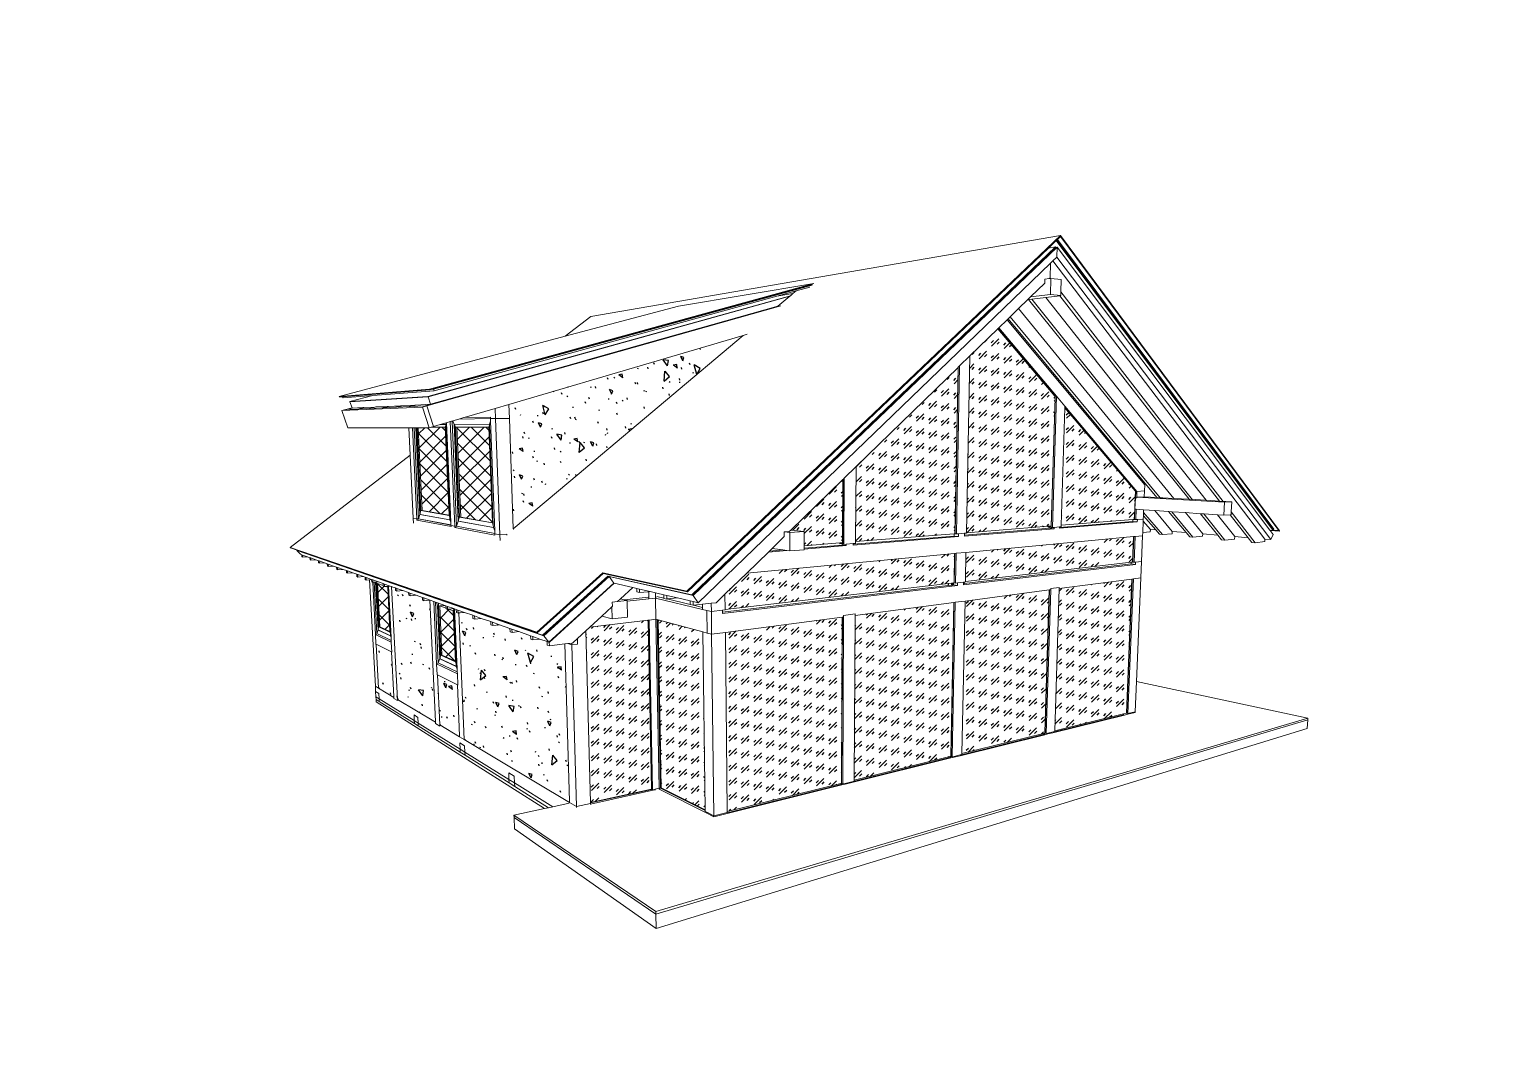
# Model space of a CAD drawing. Header units: millimetres. Extents: x 0 to 6720, y 0 to 297.
# Drawn here: x 0 to 420, y 0 to 297 of the extents above; entities that cross this region are included whole.
import ezdxf

# ---------------------------------------------------------------- set-up
doc = ezdxf.new("R2010")
doc.units = ezdxf.units.MM
doc.linetypes.add('K5LT32768', pattern=[0])
doc.layers.add('Системный слой', color=7, linetype='Continuous')

# ---------------------------------------------------------------- blocks, each defined once
blk = doc.blocks.new('U0')
at = {"layer": 'Системный слой', "color": 7, "linetype": 'K5LT32768', "lineweight": 18}
for p, q in [((162.06, 214.09), (297.57, 237.44)), ((297.57, 237.44), (189.8, 134.89)), ((294.09, 233.85), (296.35, 236)), ((296.35, 236), (296.61, 236.25)), ((296.35, 236), (358.95, 152.4)), ((296.61, 236.25), (296.68, 236.31)), ((296.61, 236.25), (359.08, 152.7)), ((296.68, 236.31), (297.56, 237.15)), ((359.11, 152.77), (296.68, 236.31)), ((297.57, 237.44), (297.56, 237.15)), ((297.56, 237.15), (360.6, 152.36)), ((360.79, 152.34), (297.57, 237.44)), ((189.94, 134.68), (294.09, 233.85)), ((296.14, 234.18), (191.17, 133.85)), ((191.24, 133.74), (296.14, 234.04)), ((296.58, 234.11), (191.61, 133.66)), ((294.09, 233.85), (296.14, 234.18)), ((295.36, 230.14), (296.49, 231.23)), ((296.14, 234.18), (296.14, 234.04)), ((296.24, 234.06), (296.14, 234.18)), ((296.14, 234.04), (296.24, 234.06)), ((296.24, 234.06), (296.58, 234.11)), ((296.58, 234.11), (296.49, 231.23)), ((296.49, 231.23), (358.23, 149.75)), ((357.95, 152.48), (296.58, 234.11)), ((193.04, 131.57), (294.69, 229.5)), ((294.69, 229.5), (294.56, 225.26)), ((294.69, 229.5), (295.36, 230.14)), ((356.56, 149.89), (295.36, 230.14)), ((115.55, 193.18), (226.4, 223.6)), ((116.68, 193.25), (226.06, 223.32)), ((225.89, 223.18), (116.71, 193.14)), ((226.4, 223.6), (187.39, 217.13)), ((225.22, 222.61), (221.32, 221.53)), ((293.03, 223.76), (288.91, 219.76)), ((293.03, 223.76), (293.06, 224.86)), ((294.33, 225.03), (293.06, 224.86)), ((294.56, 225.26), (294.33, 225.03)), ((294.7, 225.08), (294.33, 225.03)), ((294.7, 225.08), (294.56, 225.26)), ((294.68, 220.46), (294.81, 225.1)), ((294.81, 225.1), (294.7, 225.08)), ((294.81, 225.1), (297.78, 224.74)), ((297.78, 224.74), (297.67, 221.24)), ((115.07, 191.03), (219.62, 220.1)), ((219.45, 219.96), (115.11, 190.92)), ((215.69, 219.98), (116.85, 192.7)), ((221.32, 221.53), (215.69, 219.98)), ((220.35, 220.72), (215.69, 219.98)), ((216.05, 217.1), (219.45, 219.96)), ((219.45, 219.96), (219.62, 220.1)), ((219.62, 220.1), (220.35, 220.72)), ((220.35, 220.72), (221.32, 221.53)), ((288.14, 219.01), (285.47, 216.41)), ((288.91, 219.76), (288.14, 219.01)), ((288.32, 219.03), (288.14, 219.01)), ((289.3, 219.15), (288.32, 219.03)), ((288.32, 219.03), (334.66, 161.39)), ((288.91, 219.76), (294.68, 220.46)), ((293.37, 219.63), (289.3, 219.15)), ((335.69, 161.24), (289.3, 219.15)), ((297.41, 220.11), (293.37, 219.63)), ((339.56, 161.11), (293.37, 219.63)), ((297.64, 220.14), (294.68, 220.46)), ((297.64, 220.14), (297.41, 220.11)), ((297.41, 220.11), (343.46, 160.89)), ((297.67, 221.24), (297.64, 220.14)), ((344.54, 160.73), (297.67, 221.24)), ((114.74, 188.35), (216.9, 217.22)), ((187.39, 217.13), (154.69, 208.43)), ((160.41, 201.39), (216.05, 217.1)), ((216, 217.06), (160.41, 201.35)), ((216.26, 217.13), (216, 217.06)), ((216, 217.06), (216.05, 217.1)), ((285.47, 216.41), (283.02, 214.03)), ((330.23, 161.64), (285.47, 216.41)), ((154.69, 208.43), (162.06, 214.09)), ((279.48, 210.59), (271.43, 202.75)), ((279.52, 210.63), (279.48, 210.59)), ((279.48, 210.59), (295.94, 191.15)), ((279.75, 210.85), (279.52, 210.63)), ((296, 191.15), (279.52, 210.63)), ((282.16, 213.19), (279.75, 210.85)), ((296.44, 191.1), (279.75, 210.85)), ((282.46, 213.49), (282.16, 213.19)), ((321.85, 165.57), (282.16, 213.19)), ((283.02, 214.03), (282.46, 213.49)), ((282.46, 213.49), (325.36, 161.92)), ((326.35, 161.78), (283.02, 214.03)), ((154.69, 208.43), (89.45, 191.08)), ((206.02, 208.66), (160.57, 195.29)), ((161.2, 170.96), (206.02, 208.66)), ((207.12, 208.98), (206.02, 208.66)), ((271.43, 202.75), (268.46, 199.87)), ((270.41, 151.73), (271.43, 202.75)), ((137.64, 194.96), (157.85, 200.66)), ((157.85, 200.63), (137.64, 194.92)), ((160.41, 201.39), (157.85, 200.66)), ((160.41, 201.35), (157.85, 200.63)), ((157.85, 200.63), (157.85, 200.66)), ((160.41, 201.35), (160.41, 201.39)), ((268.01, 199.43), (238.59, 170.82)), ((267.12, 151.57), (268.01, 199.43)), ((268.07, 199.49), (267.18, 151.57)), ((267.55, 151.42), (268.46, 199.87)), ((268.07, 199.49), (268.01, 199.43)), ((268.46, 199.87), (268.07, 199.49)), ((116.68, 193.25), (116.1, 193.09)), ((116.71, 193.14), (116.68, 193.25)), ((134.45, 194.06), (129.95, 192.78)), ((134.45, 194.02), (129.95, 192.75)), ((134.45, 194.06), (137.64, 194.96)), ((137.64, 194.92), (134.45, 194.02)), ((134.45, 194.06), (134.45, 194.02)), ((137.64, 194.96), (137.64, 194.92)), ((158.02, 194.54), (138.43, 188.77)), ((160.57, 195.29), (158.02, 194.54)), ((89.45, 191.08), (115.55, 193.18)), ((89.45, 191.08), (89.51, 190.9)), ((90.46, 190.98), (89.51, 190.9)), ((115.62, 192.96), (90.46, 190.98)), ((90.46, 190.98), (90.56, 190.7)), ((99.2, 191.36), (90.56, 190.7)), ((99.2, 191.36), (92.54, 189.56)), ((92.54, 189.56), (115.07, 191.03)), ((92.54, 189.56), (92.57, 189.47)), ((115.11, 190.92), (92.57, 189.47)), ((92.57, 189.47), (93.17, 187.77)), ((116.85, 192.7), (99.2, 191.36)), ((129.95, 192.75), (114.29, 188.33)), ((115.11, 190.92), (115.07, 191.03)), ((115.8, 188.79), (115.11, 190.92)), ((115.62, 192.96), (115.55, 193.18)), ((116.1, 193.09), (115.62, 192.96)), ((129.95, 192.78), (115.8, 188.79)), ((116.71, 193.14), (116.1, 193.09)), ((116.85, 192.7), (116.71, 193.14)), ((294.86, 153.67), (295.99, 190.8)), ((296.05, 190.8), (294.91, 153.33)), ((295.29, 153.26), (296.44, 191.1)), ((295.94, 191.15), (296, 191.15)), ((295.94, 191.15), (296, 191.09)), ((295.99, 190.85), (296, 191.09)), ((296.05, 190.85), (295.99, 190.85)), ((295.99, 190.8), (295.99, 190.85)), ((295.99, 190.8), (296.05, 190.8)), ((296.06, 191.09), (296, 191.15)), ((296.06, 191.09), (296.05, 190.85)), ((296.05, 190.85), (296.05, 190.8)), ((296.06, 191.09), (296.44, 191.1)), ((298.84, 188.26), (296.44, 191.1)), ((90.25, 186.97), (113.49, 187.99)), ((91.33, 187.27), (90.25, 186.97)), ((90.25, 186.97), (92, 182)), ((93.17, 187.77), (91.33, 187.27)), ((91.65, 187.28), (91.33, 187.27)), ((91.65, 187.28), (93.19, 187.7)), ((94.8, 187.43), (91.65, 187.28)), ((93.17, 187.77), (93.19, 187.7)), ((93.19, 187.7), (93.2, 187.68)), ((96.28, 187.83), (93.2, 187.68)), ((94.8, 187.43), (96.28, 187.83)), ((95.13, 187.44), (94.8, 187.43)), ((96.61, 187.85), (95.13, 187.44)), ((98.19, 187.58), (95.13, 187.44)), ((96.28, 187.83), (96.61, 187.85)), ((99.7, 188), (96.61, 187.85)), ((98.19, 187.58), (99.7, 188)), ((98.54, 187.6), (98.19, 187.58)), ((100.05, 188.02), (98.54, 187.6)), ((101.78, 187.75), (98.54, 187.6)), ((99.7, 188), (100.05, 188.02)), ((103.32, 188.18), (100.05, 188.02)), ((101.78, 187.75), (103.32, 188.18)), ((102.15, 187.77), (101.78, 187.75)), ((103.7, 188.2), (102.15, 187.77)), ((105.58, 187.93), (102.15, 187.77)), ((103.32, 188.18), (103.7, 188.2)), ((107.16, 188.37), (103.7, 188.2)), ((105.58, 187.93), (107.16, 188.37)), ((105.98, 187.94), (105.58, 187.93)), ((107.56, 188.39), (105.98, 187.94)), ((109.62, 188.11), (105.98, 187.94)), ((107.16, 188.37), (107.56, 188.39)), ((111.24, 188.57), (107.56, 188.39)), ((109.62, 188.11), (111.24, 188.57)), ((110.04, 188.13), (109.62, 188.11)), ((111.66, 188.59), (110.04, 188.13)), ((114.29, 188.33), (110.04, 188.13)), ((111.66, 188.59), (111.24, 188.57)), ((115.8, 188.79), (111.66, 188.59)), ((114.74, 188.35), (113.49, 187.99)), ((113.49, 187.99), (115.45, 182.01)), ((114.74, 188.35), (114.29, 188.33)), ((116.69, 182.38), (114.74, 188.35)), ((125.45, 184.95), (124.01, 184.53)), ((125.49, 184.97), (125.45, 184.95)), ((134.45, 187.6), (125.49, 184.97)), ((133.08, 185.12), (125.49, 184.97)), ((133.08, 185.11), (133.08, 185.12)), ((133.1, 184.7), (133.08, 185.11)), ((138.43, 188.77), (134.45, 187.6)), ((134.45, 187.6), (134.56, 184.72)), ((138.57, 184.7), (138.43, 188.77)), ((298.83, 187.74), (297.76, 153.9)), ((298.84, 188.26), (298.83, 187.81)), ((319.15, 163.81), (298.83, 187.81)), ((298.83, 187.81), (298.83, 187.74)), ((298.83, 187.74), (319.09, 163.81)), ((319.63, 163.67), (298.84, 188.26)), ((109.57, 182.01), (92, 182)), ((109.94, 174.1), (109.57, 182.01)), ((110.62, 182.01), (109.57, 182.01)), ((111.86, 155.76), (110.62, 182.01)), ((110.98, 182.01), (110.62, 182.01)), ((111.1, 182.01), (110.98, 182.01)), ((111.1, 182.01), (112.33, 155.76)), ((111.13, 182.01), (111.1, 182.01)), ((112.37, 155.76), (111.13, 182.01)), ((111.6, 182.01), (111.13, 182.01)), ((111.6, 182.01), (112.77, 157.05)), ((111.69, 182.01), (111.6, 182.01)), ((112.84, 157.46), (111.69, 182.01)), ((111.93, 182.01), (111.69, 182.01)), ((113.04, 158.13), (111.93, 182.01)), ((112.29, 182.01), (111.93, 182.01)), ((113.4, 158.14), (112.29, 182.01)), ((115.45, 182.01), (112.29, 182.01)), ((115.45, 182.01), (116.02, 182.18)), ((116.02, 182.18), (116.69, 182.38)), ((116.02, 182.18), (120.06, 182.19)), ((116.02, 182.18), (120.06, 182.19)), ((116.02, 182.18), (116.02, 182.18)), ((118.63, 182.95), (116.69, 182.38)), ((120.36, 183.46), (118.63, 182.95)), ((118.63, 182.95), (120.21, 182.96)), ((120.21, 182.96), (118.63, 182.95)), ((118.63, 182.95), (118.63, 182.95)), ((120.22, 182.69), (120.06, 182.19)), ((120.06, 182.19), (120.06, 182.19)), ((120.06, 182.19), (121.16, 156.81)), ((120.21, 182.96), (120.36, 183.46)), ((120.22, 182.69), (120.21, 182.96)), ((120.21, 182.96), (120.21, 182.96)), ((121.36, 156.2), (120.22, 182.69)), ((120.43, 183.48), (120.36, 183.46)), ((121.51, 183.8), (120.43, 183.48)), ((121.67, 154.75), (120.43, 183.48)), ((121.89, 183.91), (121.51, 183.8)), ((122.8, 153.67), (121.51, 183.8)), ((122.03, 183.95), (121.89, 183.91)), ((122.06, 183.96), (122.03, 183.95)), ((122.03, 183.95), (123.31, 153.66)), ((122.23, 184.01), (122.06, 183.96)), ((123.35, 153.66), (122.06, 183.96)), ((124, 184.53), (122.23, 184.01)), ((122.65, 182.98), (122.23, 184.01)), ((132.82, 183.05), (122.65, 182.98)), ((122.65, 182.98), (123.83, 155.05)), ((122.74, 182.98), (122.65, 182.98)), ((122.74, 182.98), (132.82, 183.05)), ((123.9, 155.49), (122.74, 182.98)), ((122.74, 182.98), (123.05, 182.19)), ((123.05, 182.19), (124.35, 182.2)), ((123.05, 182.19), (123.44, 182.19)), ((124.15, 156.21), (123.05, 182.19)), ((123.44, 182.19), (124.35, 182.2)), ((124.52, 156.23), (123.44, 182.19)), ((124, 184.53), (133.1, 184.69)), ((124.01, 184.53), (124, 184.53)), ((133.1, 184.69), (124.01, 184.53)), ((124.35, 182.2), (132.63, 182.21)), ((124.35, 182.2), (132.63, 182.21)), ((124.35, 182.2), (124.35, 182.2)), ((132.83, 182.79), (132.63, 182.21)), ((132.63, 182.21), (132.63, 182.21)), ((132.63, 182.21), (133.68, 154.65)), ((132.82, 183.05), (133.13, 183.95)), ((132.82, 183.05), (132.82, 183.05)), ((132.83, 182.79), (132.82, 183.05)), ((133.92, 153.96), (132.83, 182.79)), ((134.56, 184.72), (133.1, 184.7)), ((133.1, 184.7), (133.1, 184.69)), ((133.1, 184.69), (133.13, 183.95)), ((133.1, 184.69), (133.1, 184.69)), ((133.13, 183.95), (134.32, 152.27)), ((138.57, 184.7), (134.56, 184.72)), ((134.56, 184.72), (135.81, 151.17)), ((139.7, 152.87), (138.57, 184.7)), ((75.32, 147.53), (109.94, 174.1)), ((110.81, 155.96), (109.94, 174.1)), ((139.7, 152.87), (158.72, 168.86)), ((158.72, 168.86), (161.2, 170.96)), ((238.59, 170.82), (235.19, 167.51)), ((238.59, 170.82), (238.46, 149.19)), ((234.77, 167.1), (219.79, 152.53)), ((234.68, 148.89), (234.77, 167.1)), ((234.74, 148.59), (234.83, 167.15)), ((234.83, 167.15), (234.77, 167.1)), ((235.19, 167.51), (234.83, 167.15)), ((235.1, 148.4), (235.19, 167.51)), ((319.09, 163.81), (319.15, 163.81)), ((319.09, 163.81), (319.16, 163.73)), ((319.22, 163.72), (319.15, 163.81)), ((321.77, 163.79), (321.85, 165.57)), ((318.98, 158.57), (319.11, 161.88)), ((319.17, 161.85), (319.04, 158.56)), ((319.11, 161.88), (319.19, 163.7)), ((319.11, 161.88), (319.17, 161.88)), ((319.16, 163.73), (319.22, 163.72)), ((319.16, 163.73), (319.17, 163.72)), ((319.23, 163.72), (319.17, 163.72)), ((319.17, 163.72), (319.19, 163.7)), ((319.25, 163.69), (319.17, 161.88)), ((319.17, 161.88), (319.17, 161.85)), ((319.17, 161.85), (319.55, 161.83)), ((319.23, 163.72), (319.22, 163.72)), ((319.25, 163.69), (319.23, 163.72)), ((319.63, 163.67), (319.25, 163.69)), ((319.56, 162), (319.55, 161.83)), ((319.56, 162), (319.63, 163.67)), ((319.56, 162), (321.7, 162.13)), ((344.83, 160.54), (319.56, 162)), ((321.77, 163.79), (319.63, 163.67)), ((321.7, 162.13), (321.77, 163.79)), ((325.36, 161.92), (321.7, 162.13)), ((325.36, 161.92), (325.44, 161.83)), ((325.44, 161.83), (326.35, 161.78)), ((327.08, 161.82), (326.35, 161.78)), ((330.23, 161.64), (327.08, 161.82)), ((334.66, 161.39), (330.23, 161.64)), ((334.66, 161.39), (334.74, 161.3)), ((334.74, 161.3), (335.69, 161.24)), ((336.42, 161.29), (335.69, 161.24)), ((339.56, 161.11), (336.42, 161.29)), ((343.46, 160.89), (339.56, 161.11)), ((343.46, 160.89), (343.54, 160.79)), ((343.54, 160.79), (344.54, 160.73)), ((344.54, 160.73), (345.27, 160.79)), ((344.64, 156.79), (344.83, 160.54)), ((344.83, 160.54), (346.95, 160.69)), ((346.95, 160.69), (345.27, 160.79)), ((346.95, 160.69), (346.8, 157.82)), ((110.81, 155.96), (111.86, 155.76)), ((110.81, 155.96), (110.88, 154.53)), ((111.86, 155.76), (112.22, 155.78)), ((111.88, 155.41), (111.86, 155.76)), ((112.23, 155.43), (111.88, 155.41)), ((111.88, 155.41), (121.73, 153.5)), ((112.37, 155.76), (112.33, 155.76)), ((112.33, 155.76), (121.71, 153.97)), ((112.77, 157.05), (112.37, 155.76)), ((112.37, 155.76), (121.71, 153.98)), ((112.77, 157.05), (121.39, 155.49)), ((112.86, 157.05), (112.77, 157.05)), ((112.84, 157.46), (113.04, 158.13)), ((112.86, 157.05), (112.84, 157.46)), ((112.86, 157.05), (121.39, 155.51)), ((113.04, 158.13), (113.4, 158.14)), ((121.17, 156.72), (113.04, 158.13)), ((113.4, 158.14), (121.16, 156.81)), ((121.16, 156.81), (121.17, 156.72)), ((121.36, 156.2), (121.17, 156.72)), ((121.39, 155.51), (121.36, 156.2)), ((121.39, 155.49), (121.39, 155.51)), ((121.39, 155.49), (121.67, 154.75)), ((123.9, 155.49), (124.15, 156.21)), ((123.92, 155.05), (123.9, 155.49)), ((124.15, 156.21), (124.52, 156.23)), ((133.68, 154.56), (124.15, 156.21)), ((124.52, 156.23), (133.68, 154.65)), ((297.76, 153.9), (318.44, 155.54)), ((318.41, 154.98), (318.44, 155.54)), ((318.44, 155.54), (318.86, 155.58)), ((318.86, 155.61), (318.98, 158.57)), ((318.86, 155.61), (318.92, 155.6)), ((318.86, 155.58), (318.86, 155.61)), ((318.92, 155.6), (319.04, 158.53)), ((318.92, 155.57), (318.92, 155.6)), ((318.92, 155.57), (319.3, 155.54)), ((319.04, 158.56), (318.98, 158.57)), ((319.04, 158.56), (319.04, 158.53)), ((319.42, 158.51), (319.04, 158.53)), ((319.3, 155.54), (319.42, 158.51)), ((319.3, 155.54), (319.73, 155.58)), ((319.42, 158.51), (321.55, 158.36)), ((319.7, 154.88), (319.73, 155.58)), ((319.73, 155.58), (321.44, 155.71)), ((321.41, 155.09), (321.44, 155.71)), ((321.48, 156.67), (321.44, 155.71)), ((321.51, 157.57), (321.48, 156.67)), ((321.48, 156.67), (325.02, 152.54)), ((321.55, 158.36), (321.51, 157.57)), ((326.95, 151.21), (321.51, 157.57)), ((321.55, 158.36), (324.75, 158.14)), ((329.82, 152.14), (324.75, 158.14)), ((324.75, 158.14), (328.73, 157.87)), ((328.73, 157.87), (333.78, 151.81)), ((328.73, 157.87), (329.64, 157.81)), ((335.75, 150.44), (329.64, 157.81)), ((329.64, 157.81), (333.59, 157.54)), ((333.59, 157.54), (338, 157.24)), ((333.59, 157.54), (338.61, 151.4)), ((338, 157.24), (342.99, 151.03)), ((338, 157.24), (338.95, 157.18)), ((344.99, 149.64), (338.95, 157.18)), ((338.95, 157.18), (342.88, 156.91)), ((342.88, 156.91), (344.64, 156.79)), ((347.84, 150.62), (342.88, 156.91)), ((346.53, 156.95), (344.64, 156.79)), ((346.76, 156.96), (346.53, 156.95)), ((346.53, 156.95), (351.7, 150.3)), ((346.8, 157.82), (346.76, 156.96)), ((353.73, 148.87), (346.8, 157.82)), ((121.71, 153.98), (121.67, 154.75)), ((121.71, 153.97), (121.71, 153.98)), ((121.71, 153.88), (121.71, 153.97)), ((121.71, 153.88), (122.8, 153.67)), ((121.71, 153.88), (121.72, 153.59)), ((121.72, 153.59), (121.73, 153.5)), ((123.17, 153.69), (122.8, 153.67)), ((122.8, 153.67), (122.82, 153.29)), ((123.19, 153.31), (122.82, 153.29)), ((122.82, 153.29), (134.37, 151.04)), ((123.35, 153.66), (123.31, 153.66)), ((123.31, 153.66), (134.35, 151.55)), ((123.83, 155.05), (123.35, 153.66)), ((123.35, 153.66), (134.35, 151.56)), ((123.83, 155.05), (133.95, 153.22)), ((123.92, 155.05), (123.83, 155.05)), ((123.92, 155.05), (133.95, 153.24)), ((133.68, 154.65), (133.68, 154.56)), ((133.92, 153.96), (133.68, 154.56)), ((133.95, 153.24), (133.92, 153.96)), ((133.95, 153.22), (133.95, 153.24)), ((133.95, 153.22), (134.32, 152.27)), ((134.32, 152.27), (134.35, 151.56)), ((134.35, 151.56), (134.35, 151.55)), ((134.35, 151.55), (134.36, 151.45)), ((135.81, 151.17), (134.36, 151.45)), ((134.37, 151.14), (134.36, 151.45)), ((137.79, 151.29), (135.81, 151.17)), ((137.79, 151.29), (137.79, 151.09)), ((139.71, 152.7), (139.7, 152.87)), ((217.86, 151.97), (219.32, 152.07)), ((217.87, 150.66), (217.86, 151.97)), ((217.86, 151.97), (219.43, 151.77)), ((219.79, 152.53), (219.32, 152.07)), ((219.43, 151.77), (223.64, 152.07)), ((219.44, 146.51), (219.43, 151.77)), ((223.64, 152.07), (219.79, 152.53)), ((223.64, 152.07), (223.64, 148.01)), ((238.46, 149.19), (266.86, 151.45)), ((266.85, 150.8), (266.86, 151.45)), ((266.86, 151.45), (267.12, 151.47)), ((267.12, 151.57), (267.18, 151.57)), ((267.12, 151.47), (267.12, 151.57)), ((267.18, 151.57), (267.18, 151.46)), ((267.18, 151.46), (267.55, 151.42)), ((267.55, 151.42), (268.12, 151.47)), ((268.11, 150.66), (268.12, 151.47)), ((268.12, 151.47), (269.84, 151.6)), ((269.82, 150.8), (295.77, 152.92)), ((294.49, 153.04), (269.83, 151.04)), ((269.84, 151.6), (269.83, 151.04)), ((269.84, 151.6), (270.4, 151.65)), ((270.4, 151.65), (270.41, 151.73)), ((270.41, 151.73), (294.01, 153.6)), ((294.01, 153.6), (294.26, 153.62)), ((294.01, 153.37), (294.01, 153.6)), ((294.01, 153.37), (294.25, 153.39)), ((294.25, 153.39), (294.26, 153.62)), ((294.25, 153.39), (294.5, 153.37)), ((294.26, 153.62), (294.86, 153.67)), ((294.49, 153.04), (294.5, 153.37)), ((295.77, 152.92), (294.49, 153.04)), ((294.5, 153.37), (294.91, 153.33)), ((294.91, 153.33), (294.91, 153.29)), ((294.91, 153.29), (295.29, 153.26)), ((295.29, 153.26), (295.78, 153.3)), ((295.77, 152.92), (295.78, 153.3)), ((295.78, 153.3), (297.26, 153.42)), ((297.24, 153.05), (319.7, 154.88)), ((297.24, 153.05), (297.25, 153.27)), ((318.41, 154.98), (297.25, 153.27)), ((297.25, 153.27), (297.26, 153.42)), ((297.26, 153.42), (297.74, 153.46)), ((297.76, 153.9), (297.74, 153.46)), ((319.7, 154.88), (318.41, 154.98)), ((321.23, 150.88), (321.27, 151.82)), ((321.27, 151.82), (321.41, 155.09)), ((321.27, 151.82), (323.47, 152.02)), ((323.5, 152.67), (321.41, 155.09)), ((323.5, 152.67), (323.47, 152.02)), ((325.02, 152.54), (323.5, 152.67)), ((325.02, 152.54), (326.1, 151.29)), ((326.1, 151.29), (326.95, 151.21)), ((326.95, 151.21), (329.79, 151.48)), ((329.82, 152.14), (329.79, 151.48)), ((333.78, 151.81), (329.82, 152.14)), ((333.78, 151.81), (334.85, 150.52)), ((338.61, 151.4), (338.57, 150.73)), ((342.99, 151.03), (338.61, 151.4)), ((358.95, 152.4), (357.95, 152.48)), ((358.01, 152.41), (357.95, 152.48)), ((360.72, 152.2), (358.01, 152.41)), ((358.88, 151.25), (358.01, 152.41)), ((358.23, 149.75), (358.88, 151.25)), ((358.95, 152.4), (358.98, 152.48)), ((358.98, 152.48), (359.08, 152.7)), ((358.98, 152.48), (360.6, 152.36)), ((359.08, 152.7), (359.11, 152.77)), ((360.6, 152.36), (360.72, 152.2)), ((360.72, 152.2), (360.79, 152.34)), ((75.43, 147.42), (75.32, 147.53)), ((146.45, 123.06), (75.32, 147.53)), ((75.43, 147.42), (77.36, 146.75)), ((134.37, 151.04), (134.37, 151.14)), ((135.81, 151.17), (135.87, 149.47)), ((214.36, 147.24), (213.57, 146.48)), ((217.87, 150.66), (214.36, 147.24)), ((214.36, 147.24), (217.46, 146.79)), ((223.64, 148.01), (233.88, 148.83)), ((234.55, 148.18), (223.64, 147.29)), ((223.64, 147.03), (235.77, 148.02)), ((223.64, 148.01), (223.64, 147.29)), ((223.64, 147.29), (223.64, 147.03)), ((223.64, 147.03), (223.64, 146.85)), ((233.88, 148.83), (234.56, 148.88)), ((233.88, 148.56), (233.88, 148.83)), ((233.88, 148.56), (234.55, 148.61)), ((234.55, 148.61), (234.56, 148.88)), ((234.55, 148.61), (234.74, 148.59)), ((234.55, 148.18), (234.55, 148.61)), ((235.77, 148.02), (234.55, 148.18)), ((234.56, 148.88), (234.68, 148.89)), ((234.74, 148.45), (234.74, 148.59)), ((234.74, 148.45), (235.1, 148.4)), ((235.1, 148.4), (235.77, 148.46)), ((235.77, 148.46), (237.79, 148.62)), ((235.77, 148.02), (235.77, 148.46)), ((266.85, 150.8), (237.78, 148.44)), ((237.78, 148.19), (268.11, 150.66)), ((237.78, 148.44), (237.79, 148.62)), ((237.78, 148.19), (237.78, 148.44)), ((237.79, 148.62), (238.45, 148.67)), ((238.46, 149.19), (238.45, 148.67)), ((268.11, 150.66), (266.85, 150.8)), ((269.83, 151.04), (269.82, 150.8)), ((270.29, 146.08), (318.66, 150.63)), ((318.36, 143.39), (318.66, 150.63)), ((318.42, 143.38), (318.72, 150.64)), ((318.66, 150.63), (318.72, 150.64)), ((318.72, 150.64), (319.1, 150.68)), ((318.8, 143.24), (319.1, 150.68)), ((321.23, 150.88), (319.1, 150.68)), ((321.23, 150.88), (320.93, 143.49)), ((334.85, 150.52), (335.75, 150.44)), ((335.75, 150.44), (338.57, 150.73)), ((342.99, 151.03), (344.05, 149.72)), ((344.05, 149.72), (344.99, 149.64)), ((344.99, 149.64), (347.81, 149.93)), ((347.84, 150.62), (347.81, 149.93)), ((351.7, 150.3), (347.84, 150.62)), ((351.7, 150.3), (352.74, 148.96)), ((352.74, 148.96), (353.73, 148.87)), ((353.73, 148.87), (356.52, 149.18)), ((356.56, 149.89), (356.52, 149.18)), ((358.23, 149.75), (356.56, 149.89)), ((77.26, 146.67), (77.36, 146.75)), ((78.29, 145.52), (77.26, 146.67)), ((77.36, 146.64), (77.26, 146.67)), ((77.31, 146.7), (77.37, 146.75)), ((77.36, 146.64), (77.31, 146.7)), ((148.15, 122.22), (77.31, 146.7)), ((77.36, 146.75), (77.37, 146.75)), ((77.36, 146.64), (148.22, 122.12)), ((77.37, 146.75), (146.6, 122.87)), ((78.29, 145.52), (78.67, 145.38)), ((78.67, 145.38), (78.9, 145.3)), ((78.7, 144.78), (78.67, 145.38)), ((78.93, 144.7), (78.7, 144.78)), ((78.9, 145.3), (78.93, 144.7)), ((78.9, 145.3), (80.34, 144.79)), ((80.34, 144.79), (78.93, 144.7)), ((80.34, 144.79), (81.01, 144.55)), ((81.01, 144.55), (81.25, 144.47)), ((81.05, 143.94), (81.01, 144.55)), ((81.29, 143.85), (81.05, 143.94)), ((81.25, 144.47), (81.29, 143.85)), ((81.25, 144.47), (82.72, 143.95)), ((82.72, 143.95), (81.29, 143.85)), ((82.72, 143.95), (83.46, 143.69)), ((83.46, 143.69), (83.72, 143.6)), ((83.5, 143.06), (83.46, 143.69)), ((83.75, 142.97), (83.5, 143.06)), ((83.72, 143.6), (83.75, 142.97)), ((83.72, 143.6), (85.22, 143.07)), ((85.22, 143.07), (83.75, 142.97)), ((85.22, 143.07), (86.03, 142.78)), ((213.27, 146.18), (207.03, 140.11)), ((207.03, 140.11), (267.01, 145.77)), ((213.27, 146.18), (218.64, 146.62)), ((213.57, 146.48), (213.27, 146.18)), ((217.46, 146.79), (213.57, 146.48)), ((217.46, 146.79), (218.64, 146.62)), ((218.64, 146.62), (219.44, 146.51)), ((223.64, 146.85), (219.44, 146.51)), ((266.86, 137.38), (267.01, 145.77)), ((267.07, 145.77), (266.91, 137.37)), ((267.01, 145.77), (267.07, 145.77)), ((267.07, 145.77), (267.44, 145.81)), ((267.28, 137.24), (267.44, 145.81)), ((267.44, 145.81), (270.29, 146.08)), ((270.13, 137.68), (270.29, 146.08)), ((270.13, 137.68), (317.94, 143.24)), ((317.92, 142.75), (317.94, 143.24)), ((317.94, 143.24), (318.36, 143.29)), ((318.36, 143.39), (318.42, 143.38)), ((318.36, 143.29), (318.36, 143.39)), ((318.42, 143.29), (318.42, 143.38)), ((318.42, 143.29), (318.8, 143.24)), ((318.8, 143.24), (319.23, 143.29)), ((319.2, 142.6), (319.23, 143.29)), ((319.23, 143.29), (320.93, 143.49)), ((320.73, 138.71), (320.93, 143.49)), ((86.03, 142.78), (86.3, 142.68)), ((86.07, 142.13), (86.03, 142.78)), ((86.34, 142.04), (86.07, 142.13)), ((86.3, 142.68), (86.34, 142.04)), ((86.3, 142.68), (87.83, 142.14)), ((87.83, 142.14), (86.34, 142.04)), ((87.83, 142.14), (88.73, 141.82)), ((88.73, 141.82), (89.01, 141.73)), ((88.77, 141.17), (88.73, 141.82)), ((89.04, 141.07), (88.77, 141.17)), ((89.01, 141.73), (89.04, 141.07)), ((89.01, 141.73), (90.56, 141.18)), ((90.56, 141.18), (89.04, 141.07)), ((90.56, 141.18), (91.56, 140.82)), ((91.56, 140.82), (91.85, 140.72)), ((91.6, 140.15), (91.56, 140.82)), ((91.89, 140.04), (91.6, 140.15)), ((91.85, 140.72), (91.89, 140.04)), ((91.85, 140.72), (93.44, 140.16)), ((93.44, 140.16), (91.89, 140.04)), ((93.44, 140.16), (94.53, 139.77)), ((94.57, 139.08), (94.53, 139.77)), ((94.53, 139.77), (94.84, 139.66)), ((94.88, 138.97), (94.57, 139.08)), ((94.84, 139.66), (94.88, 138.97)), ((94.84, 139.66), (96.46, 139.09)), ((96.46, 139.09), (94.88, 138.97)), ((96.46, 139.09), (96.92, 138.93)), ((96.96, 138.22), (96.92, 138.93)), ((96.92, 138.93), (97.24, 138.81)), ((97.24, 138.81), (97.28, 138.11)), ((97.24, 138.81), (98.8, 138.26)), ((165.49, 140.22), (146.45, 123.06)), ((146.6, 122.87), (165.63, 140.03)), ((166.95, 139.24), (148.15, 122.22)), ((148.22, 122.12), (167.02, 139.15)), ((167.31, 139.08), (148.5, 122.03)), ((165.49, 140.22), (165.63, 140.03)), ((189.8, 134.89), (165.49, 140.22)), ((165.63, 140.03), (189.94, 134.68)), ((166.95, 139.24), (167.02, 139.15)), ((191.17, 133.85), (166.95, 139.24)), ((167.02, 139.15), (167.31, 139.08)), ((167.31, 139.08), (168.67, 137.21)), ((191.24, 133.74), (167.31, 139.08)), ((207.03, 140.11), (200.76, 134.02)), ((269.54, 136.71), (319.2, 142.6)), ((317.92, 142.75), (269.81, 137.08)), ((319.2, 142.6), (317.92, 142.75)), ((320.73, 138.71), (318.6, 138.43)), ((320.73, 138.71), (319.48, 108.8)), ((97.28, 138.11), (96.96, 138.22)), ((98.25, 138.18), (97.28, 138.11)), ((98.8, 138.23), (98.25, 138.18)), ((99.89, 107.45), (98.25, 138.18)), ((98.8, 138.26), (98.8, 138.23)), ((98.8, 138.26), (99.13, 138.15)), ((98.8, 138.23), (98.84, 137.55)), ((98.84, 137.55), (99.12, 137.44)), ((99.12, 137.44), (99.17, 137.43)), ((99.92, 122.36), (99.12, 137.44)), ((99.17, 137.43), (99.13, 138.15)), ((99.13, 138.15), (100.79, 137.56)), ((99.17, 137.43), (99.44, 137.45)), ((99.44, 137.45), (99.54, 137.46)), ((99.54, 137.46), (100.32, 122.66)), ((99.54, 137.46), (99.57, 137.46)), ((99.57, 137.46), (99.93, 137.49)), ((100.35, 122.66), (99.57, 137.46)), ((99.93, 137.49), (100.01, 137.5)), ((99.93, 137.49), (100.66, 123.69)), ((100.72, 124.05), (100.01, 137.5)), ((100.01, 137.5), (100.12, 137.5)), ((100.12, 137.5), (100.79, 137.56)), ((100.12, 137.5), (100.22, 137.2)), ((100.88, 124.58), (100.22, 137.2)), ((100.22, 137.2), (100.55, 137.08)), ((101.2, 124.62), (100.55, 137.08)), ((100.55, 137.08), (102.19, 136.49)), ((100.79, 137.56), (102.16, 137.07)), ((102.16, 137.07), (102.19, 136.49)), ((102.16, 137.07), (102.51, 136.95)), ((102.19, 136.49), (102.2, 136.34)), ((102.2, 136.34), (102.55, 136.21)), ((102.55, 136.21), (102.51, 136.95)), ((102.51, 136.95), (104.2, 136.35)), ((102.55, 136.21), (102.89, 136.24)), ((102.89, 136.24), (103.53, 136.29)), ((102.89, 136.24), (103.45, 136.04)), ((103.53, 136.29), (103.45, 136.04)), ((103.45, 136.04), (104.1, 123.3)), ((103.53, 136.29), (103.55, 136.3)), ((103.55, 136.3), (103.68, 136.31)), ((104.25, 122.68), (103.55, 136.3)), ((103.68, 136.31), (104.2, 136.35)), ((103.68, 136.31), (104.43, 121.55)), ((104.2, 136.35), (104.59, 136.21)), ((106.25, 103.65), (104.59, 136.21)), ((104.59, 136.21), (104.93, 136.09)), ((104.93, 136.09), (105.71, 135.82)), ((105.71, 135.82), (105.75, 135.06)), ((105.71, 135.82), (106.08, 135.69)), ((105.75, 135.06), (106.12, 134.93)), ((106.12, 134.93), (106.08, 135.69)), ((106.08, 135.69), (107.81, 135.07)), ((106.12, 134.93), (107.81, 135.07)), ((107.81, 135.07), (109.47, 134.49)), ((109.47, 134.49), (109.86, 134.35)), ((109.47, 134.49), (109.51, 133.71)), ((149.97, 120.16), (168.67, 137.21)), ((150.08, 120.12), (168.78, 137.19)), ((168.67, 137.21), (168.78, 137.19)), ((168.78, 137.19), (174.14, 135.95)), ((174.14, 135.95), (170.62, 132.7)), ((174.14, 135.95), (175.32, 135.67)), ((175.32, 135.67), (176.08, 135.5)), ((175.32, 135.67), (175.34, 134.66)), ((175.34, 134.66), (176.1, 134.48)), ((176.1, 134.48), (176.08, 135.5)), ((176.08, 135.5), (179.16, 134.79)), ((176.1, 134.48), (178.56, 134.73)), ((178.56, 134.73), (178.77, 134.75)), ((178.77, 134.75), (179.16, 134.79)), ((178.77, 134.75), (178.81, 132.66)), ((179.16, 134.79), (180.72, 134.43)), ((180.75, 132.86), (180.72, 134.43)), ((180.72, 134.43), (181.11, 134.34)), ((189.8, 134.89), (189.94, 134.68)), ((265.16, 136.54), (200.02, 128.87)), ((200.02, 128.46), (267.84, 136.51)), ((200.8, 129.62), (265.17, 137.11)), ((265.16, 136.54), (265.17, 137.11)), ((265.16, 136.54), (265.27, 136.52)), ((265.17, 137.11), (265.28, 137.12)), ((265.27, 136.52), (265.28, 137.12)), ((265.27, 136.52), (266.13, 136.62)), ((265.28, 137.12), (266.14, 137.22)), ((266.14, 137.22), (266.13, 136.65)), ((266.13, 136.65), (266.3, 136.67)), ((266.13, 136.62), (266.41, 136.65)), ((266.13, 136.65), (266.13, 136.62)), ((266.14, 137.22), (266.31, 137.24)), ((266.31, 137.24), (266.3, 136.67)), ((266.3, 136.67), (266.41, 136.65)), ((266.31, 137.24), (266.43, 137.25)), ((266.41, 136.65), (266.43, 137.25)), ((266.41, 136.65), (266.7, 136.69)), ((266.43, 137.25), (266.71, 137.29)), ((266.7, 136.69), (266.71, 137.29)), ((266.7, 136.69), (267.84, 136.51)), ((266.71, 137.29), (266.85, 137.3)), ((266.85, 137.3), (266.86, 137.38)), ((266.86, 137.38), (266.91, 137.37)), ((266.91, 137.37), (266.91, 137.29)), ((266.91, 137.29), (267.28, 137.24)), ((267.28, 137.24), (267.85, 137.3)), ((267.84, 136.51), (267.85, 137.3)), ((267.85, 137.3), (269.56, 137.5)), ((269.55, 137.02), (269.54, 136.71)), ((269.56, 137.5), (269.55, 137.02)), ((269.81, 137.05), (269.55, 137.02)), ((269.56, 137.5), (269.82, 137.53)), ((269.82, 137.53), (269.81, 137.08)), ((269.81, 137.08), (269.81, 137.05)), ((269.82, 137.53), (270.12, 137.57)), ((294.3, 135.24), (270.01, 132.06)), ((270.12, 137.57), (270.13, 137.68)), ((293.05, 94.17), (294.3, 135.24)), ((294.36, 135.25), (293.11, 94.15)), ((293.47, 93.8), (294.74, 135.3)), ((294.36, 135.25), (294.3, 135.24)), ((294.74, 135.3), (294.36, 135.25)), ((294.75, 135.67), (294.74, 135.3)), ((297.19, 135.99), (294.75, 135.67)), ((297.18, 135.62), (295.89, 94.62)), ((318.16, 138.37), (297.18, 135.62)), ((297.18, 135.62), (297.19, 135.99)), ((316.6, 99.82), (318.16, 138.37)), ((316.66, 99.8), (318.22, 138.38)), ((317.02, 99.61), (318.6, 138.43)), ((318.22, 138.38), (318.16, 138.37)), ((318.6, 138.43), (318.22, 138.38)), ((109.51, 133.71), (109.89, 133.57)), ((109.89, 133.57), (109.86, 134.35)), ((109.86, 134.35), (111.62, 133.73)), ((109.89, 133.57), (111.62, 133.73)), ((111.62, 133.73), (113.45, 133.08)), ((113.45, 133.08), (113.86, 132.93)), ((113.45, 133.08), (113.49, 132.28)), ((113.49, 132.28), (113.9, 132.13)), ((113.9, 132.13), (113.86, 132.93)), ((113.86, 132.93), (115.66, 132.3)), ((113.9, 132.13), (115.62, 132.29)), ((115.62, 132.29), (115.66, 132.3)), ((115.62, 132.29), (117.24, 97.34)), ((115.66, 132.3), (116.73, 131.92)), ((117.55, 113.93), (116.73, 131.92)), ((116.73, 131.92), (117.1, 131.79)), ((117.1, 131.79), (117.22, 131.75)), ((117.22, 131.75), (118.02, 114.26)), ((117.22, 131.75), (117.26, 131.73)), ((118.05, 114.27), (117.26, 131.73)), ((117.26, 131.73), (117.67, 131.59)), ((117.67, 131.59), (118.11, 131.43)), ((117.67, 131.59), (117.71, 130.76)), ((117.71, 130.76), (117.78, 130.74)), ((117.78, 130.74), (118.48, 115.41)), ((117.78, 130.74), (117.87, 130.7)), ((118.55, 115.82), (117.87, 130.7)), ((117.87, 130.7), (118.12, 130.61)), ((118.14, 130.61), (118.11, 131.43)), ((118.11, 131.43), (119.95, 130.78)), ((118.77, 116.41), (118.12, 130.61)), ((118.12, 130.61), (118.14, 130.61)), ((118.14, 130.61), (118.48, 130.64)), ((119.12, 116.46), (118.48, 130.64)), ((118.48, 130.64), (118.51, 130.64)), ((118.51, 130.64), (119.95, 130.78)), ((118.51, 130.64), (120.28, 130.01)), ((119.95, 130.78), (120.25, 130.67)), ((120.25, 130.67), (120.71, 130.51)), ((120.28, 130.01), (120.25, 130.67)), ((120.71, 130.51), (120.74, 129.67)), ((120.71, 130.51), (122.57, 129.85)), ((168.16, 130.42), (165.24, 127.73)), ((168.27, 130.53), (168.16, 130.42)), ((168.16, 130.42), (168.24, 126.88)), ((169.74, 131.88), (168.24, 131.73)), ((168.24, 131.73), (168.27, 130.53)), ((169.79, 131.93), (169.74, 131.88)), ((170.62, 132.7), (169.79, 131.93)), ((169.79, 131.93), (172.53, 132.22)), ((170.62, 132.7), (171.66, 132.44)), ((178.59, 133.15), (171.66, 132.44)), ((171.66, 132.44), (172.53, 132.22)), ((172.53, 132.22), (172.53, 132.08)), ((172.53, 132.08), (172.54, 132.01)), ((172.54, 132.01), (178.81, 132.66)), ((172.54, 132.01), (172.64, 127.38)), ((178.59, 132.72), (178.81, 132.66)), ((178.81, 132.66), (180.75, 132.86)), ((180.75, 132.86), (181.13, 132.9)), ((180.86, 126.79), (180.75, 132.86)), ((194.29, 129.63), (180.75, 132.86)), ((181.11, 134.34), (183.13, 133.87)), ((183.15, 132.86), (181.12, 133.34)), ((183.13, 133.87), (183.94, 133.68)), ((183.13, 133.87), (183.15, 132.86)), ((183.15, 132.86), (183.15, 132.81)), ((183.15, 132.81), (183.96, 132.62)), ((183.96, 132.62), (183.94, 133.68)), ((183.94, 133.68), (187.08, 132.95)), ((183.96, 132.62), (184.1, 132.64)), ((184.1, 132.64), (187.08, 132.95)), ((190.71, 131.08), (184.1, 132.64)), ((187.08, 132.95), (190.69, 132.12)), ((190.69, 132.12), (191.57, 131.92)), ((190.69, 132.12), (190.71, 131.08)), ((190.71, 131.08), (190.71, 131.03)), ((190.71, 131.03), (191.58, 130.82)), ((191.17, 133.85), (191.24, 133.74)), ((191.61, 133.66), (191.24, 133.74)), ((191.58, 130.82), (191.57, 131.92)), ((191.57, 131.92), (193.04, 131.57)), ((191.58, 130.82), (191.72, 130.84)), ((191.61, 133.66), (193.04, 131.57)), ((191.72, 130.84), (194.27, 131.12)), ((194.28, 130.23), (191.72, 130.84)), ((194.27, 131.12), (196.8, 131.4)), ((194.27, 131.12), (194.28, 130.23)), ((194.28, 130.23), (194.29, 129.77)), ((196.8, 131.4), (198.24, 131.56)), ((196.83, 129.02), (196.8, 131.4)), ((200.76, 134.02), (198.24, 131.56)), ((200.76, 134.02), (200.8, 129.62)), ((266.75, 131.63), (238.32, 127.91)), ((265.93, 87.4), (266.75, 131.63)), ((266.81, 131.64), (265.98, 87.38)), ((266.34, 87.1), (267.18, 131.69)), ((266.81, 131.64), (266.75, 131.63)), ((267.18, 131.69), (266.81, 131.64)), ((267.18, 131.69), (270.01, 132.06)), ((269.13, 88.03), (270.01, 132.06)), ((120.29, 129.83), (120.28, 130.01)), ((120.74, 129.67), (120.29, 129.83)), ((121.12, 129.71), (120.74, 129.67)), ((122.5, 129.85), (121.12, 129.71)), ((121.12, 129.71), (122.36, 129.27)), ((122.51, 129.68), (122.36, 129.27)), ((122.36, 129.27), (122.99, 114.69)), ((122.57, 129.85), (122.5, 129.85)), ((122.51, 129.68), (122.5, 129.85)), ((123.19, 113.93), (122.51, 129.68)), ((122.57, 129.85), (122.75, 129.79)), ((123.5, 112.42), (122.75, 129.79)), ((122.75, 129.79), (123.25, 129.61)), ((123.25, 129.61), (123.72, 129.45)), ((123.28, 128.76), (123.25, 129.61)), ((123.75, 128.59), (123.28, 128.76)), ((123.72, 129.45), (123.75, 128.59)), ((123.72, 129.45), (125.61, 128.78)), ((124.01, 128.61), (123.75, 128.59)), ((124.38, 128.65), (124.01, 128.61)), ((125.56, 92.09), (124.01, 128.61)), ((125.61, 128.78), (124.38, 128.65)), ((125.61, 128.78), (128.02, 127.93)), ((128.02, 127.93), (128.52, 127.75)), ((128.05, 127.04), (128.02, 127.93)), ((128.55, 126.86), (128.05, 127.04)), ((128.52, 127.75), (128.55, 126.86)), ((128.52, 127.75), (130.45, 127.06)), ((130.45, 127.06), (128.55, 126.86)), ((130.45, 127.06), (133.19, 126.1)), ((133.19, 126.1), (133.73, 125.91)), ((133.23, 125.18), (133.19, 126.1)), ((165.24, 127.73), (161.79, 124.55)), ((178.6, 126.52), (161.79, 124.55)), ((168.24, 126.88), (165.24, 127.73)), ((172.64, 127.38), (168.24, 126.88)), ((178.65, 126.53), (178.6, 126.52)), ((179.54, 77.79), (178.6, 126.52)), ((178.71, 126.54), (178.65, 126.53)), ((178.65, 126.53), (179.58, 77.77)), ((178.93, 126.56), (178.71, 126.54)), ((179.65, 77.73), (178.71, 126.54)), ((180.86, 126.79), (178.93, 126.56)), ((178.93, 126.56), (179.86, 77.62)), ((181.75, 78.04), (180.86, 126.79)), ((180.86, 126.79), (181.24, 126.68)), ((182.12, 78.12), (181.24, 126.68)), ((181.24, 126.68), (181.36, 126.65)), ((182.24, 78.15), (181.36, 126.65)), ((181.36, 126.65), (181.44, 126.63)), ((182.31, 78.17), (181.44, 126.63)), ((181.44, 126.63), (194.37, 123.16)), ((194.29, 129.77), (194.29, 129.63)), ((194.29, 129.63), (195.55, 129.33)), ((195.55, 129.33), (195.63, 122.82)), ((195.55, 129.33), (196.83, 129.02)), ((196.83, 129.02), (200.01, 129.39)), ((196.83, 129.02), (196.9, 122.48)), ((200.8, 129.49), (200.01, 129.39)), ((200.01, 129.39), (200.02, 128.87)), ((200.02, 128.87), (200.02, 128.46)), ((200.8, 129.62), (200.8, 129.49)), ((234.58, 127.42), (200.87, 123)), ((234.35, 79.47), (234.58, 127.42)), ((234.63, 127.43), (234.4, 79.45)), ((234.63, 127.43), (234.58, 127.42)), ((234.99, 127.47), (234.63, 127.43)), ((234.75, 79.31), (234.99, 127.47)), ((238.32, 128.33), (234.99, 127.9)), ((234.99, 127.9), (234.99, 127.47)), ((238.32, 127.91), (238.01, 80.37)), ((238.32, 127.91), (238.32, 128.33)), ((99.92, 122.36), (100.24, 122.4)), ((99.92, 122.36), (104.5, 120.17)), ((99.92, 122.36), (100.07, 119.6)), ((100.35, 122.66), (100.32, 122.66)), ((100.32, 122.66), (104.48, 120.69)), ((100.66, 123.69), (100.35, 122.66)), ((100.35, 122.66), (104.48, 120.71)), ((100.74, 123.7), (100.66, 123.69)), ((100.66, 123.69), (104.29, 122)), ((100.72, 124.05), (100.88, 124.58)), ((100.74, 123.7), (100.72, 124.05)), ((100.74, 123.7), (104.28, 122.05)), ((100.88, 124.58), (101.2, 124.62)), ((104.11, 123.11), (100.88, 124.58)), ((101.2, 124.62), (104.1, 123.3)), ((104.1, 123.3), (104.11, 123.11)), ((104.25, 122.68), (104.11, 123.11)), ((104.28, 122.05), (104.25, 122.68)), ((104.29, 122), (104.28, 122.05)), ((104.29, 122), (104.43, 121.55)), ((133.76, 124.99), (133.23, 125.18)), ((133.73, 125.91), (133.76, 124.99)), ((133.73, 125.91), (135.71, 125.21)), ((135.71, 125.21), (133.76, 124.99)), ((135.71, 125.21), (138.73, 124.14)), ((138.73, 124.14), (139.31, 123.93)), ((138.73, 124.14), (138.77, 123.19)), ((138.77, 123.19), (139.34, 122.99)), ((139.34, 122.99), (139.31, 123.93)), ((139.31, 123.93), (141.33, 123.22)), ((139.34, 122.99), (141.33, 123.22)), ((141.33, 123.22), (144.67, 122.03)), ((144.67, 122.03), (145.29, 121.81)), ((144.71, 121.06), (144.67, 122.03)), ((145.29, 121.81), (145.33, 120.84)), ((145.29, 121.81), (147.37, 121.08)), ((146.45, 123.06), (146.6, 122.87)), ((148.15, 122.22), (148.22, 122.12)), ((148.5, 122.03), (148.22, 122.12)), ((148.5, 122.03), (149.97, 120.16)), ((160.66, 123.5), (158.19, 121.23)), ((161.79, 124.55), (160.66, 123.5)), ((160.66, 123.5), (161.99, 73.91)), ((195.63, 122.82), (194.37, 123.16)), ((194.37, 123.16), (195.01, 71.8)), ((196.9, 122.48), (195.63, 122.82)), ((196.9, 122.48), (200.87, 123)), ((197.5, 70.11), (196.9, 122.48)), ((200.87, 123), (201.37, 71.35)), ((100.16, 119.55), (100.07, 119.6)), ((100.83, 106.89), (100.16, 119.55)), ((100.16, 119.55), (100.49, 119.39)), ((100.49, 119.39), (104.55, 117.36)), ((104.43, 121.55), (104.48, 120.71)), ((104.48, 120.71), (104.48, 120.69)), ((104.48, 120.69), (104.49, 120.37)), ((104.49, 120.37), (104.5, 120.17)), ((104.65, 117.31), (104.5, 120.17)), ((145.33, 120.84), (144.71, 121.06)), ((147.37, 121.08), (145.33, 120.84)), ((147.37, 121.08), (149.42, 120.35)), ((149.46, 119.35), (149.42, 120.35)), ((149.42, 120.35), (149.97, 120.16)), ((150.11, 119.12), (149.46, 119.35)), ((149.97, 120.16), (150.08, 120.12)), ((150.08, 120.12), (150.11, 119.12)), ((154.54, 119.67), (150.11, 119.12)), ((155.39, 119.78), (154.54, 119.67)), ((154.54, 119.67), (155.89, 74.29)), ((156.53, 119.92), (155.39, 119.78)), ((156.55, 119.38), (155.39, 119.78)), ((156.82, 119.96), (156.53, 119.92)), ((156.55, 119.38), (156.53, 119.92)), ((158.24, 119.59), (156.55, 119.38)), ((157.89, 72.76), (156.55, 119.38)), ((158.19, 121.23), (156.82, 119.96)), ((158.19, 121.23), (158.24, 119.59)), ((104.65, 117.31), (104.55, 117.36)), ((104.55, 117.36), (105.21, 104.51)), ((117.55, 113.93), (117.91, 113.97)), ((117.55, 113.93), (123.56, 111.06)), ((117.55, 113.93), (117.7, 110.79)), ((118.05, 114.27), (118.02, 114.26)), ((118.02, 114.26), (123.53, 111.65)), ((118.48, 115.41), (118.05, 114.27)), ((118.05, 114.27), (123.53, 111.67)), ((118.56, 115.42), (118.48, 115.41)), ((118.48, 115.41), (123.22, 113.2)), ((118.55, 115.82), (118.77, 116.41)), ((118.56, 115.42), (118.55, 115.82)), ((118.56, 115.42), (123.22, 113.26)), ((118.77, 116.41), (119.12, 116.46)), ((123, 114.48), (118.77, 116.41)), ((119.12, 116.46), (122.99, 114.69)), ((122.99, 114.69), (123, 114.48)), ((123.19, 113.93), (123, 114.48)), ((123.22, 113.26), (123.19, 113.93)), ((117.82, 110.72), (117.7, 110.79)), ((118.48, 96.33), (117.82, 110.72)), ((117.82, 110.72), (118.19, 110.54)), ((118.19, 110.54), (123.56, 107.85)), ((123.22, 113.2), (123.22, 113.26)), ((123.22, 113.2), (123.5, 112.42)), ((123.53, 111.67), (123.5, 112.42)), ((123.53, 111.65), (123.53, 111.67)), ((123.55, 111.29), (123.53, 111.65)), ((123.56, 111.06), (123.55, 111.29)), ((123.7, 107.79), (123.56, 111.06)), ((99.89, 107.45), (100.83, 106.89)), ((99.89, 107.45), (99.97, 105.94)), ((100.92, 105.37), (99.97, 105.94)), ((99.97, 105.94), (100.05, 104.44)), ((100.83, 106.89), (101.15, 106.93)), ((100.83, 106.89), (105.22, 104.26)), ((100.92, 105.37), (101, 103.85)), ((123.56, 107.85), (123.7, 107.79)), ((124.2, 93.19), (123.56, 107.85)), ((319.48, 108.8), (319.12, 100.13)), ((368.9, 98.3), (319.48, 108.8)), ((100.05, 104.44), (100.09, 103.69)), ((101, 103.85), (100.05, 104.44)), ((100.13, 102.94), (100.09, 103.69)), ((100.09, 103.69), (101.04, 103.1)), ((100.13, 102.94), (148.69, 72.19)), ((101.04, 103.1), (101, 103.85)), ((111.13, 97.56), (101, 103.85)), ((101.04, 103.1), (111.17, 96.74)), ((105.21, 104.51), (105.22, 104.26)), ((105.23, 103.95), (105.22, 104.26)), ((105.23, 103.95), (106.26, 103.33)), ((106.25, 103.65), (106.57, 103.7)), ((106.25, 103.65), (117.25, 97.07)), ((106.25, 103.65), (106.26, 103.33)), ((112.17, 98.5), (111.05, 99.19)), ((111.05, 99.19), (111.13, 97.56)), ((111.13, 97.56), (111.17, 96.74)), ((112.25, 96.86), (111.13, 97.56)), ((111.17, 96.74), (112.29, 96.04)), ((112.25, 96.86), (112.17, 98.5)), ((112.25, 96.86), (112.29, 96.04)), ((124.37, 89.33), (112.25, 96.86)), ((117.24, 97.34), (117.25, 97.07)), ((117.25, 97.07), (117.27, 96.72)), ((117.27, 96.72), (118.49, 95.99)), ((180.85, 42.46), (368.9, 98.3)), ((368.88, 97.83), (180.86, 41.7)), ((316.06, 99.18), (295.39, 94.06)), ((315.75, 99.25), (295.4, 94.23)), ((295.89, 94.62), (315.76, 99.51)), ((315.75, 99.25), (315.76, 99.51)), ((315.75, 99.25), (316.06, 99.18)), ((315.76, 99.51), (316.59, 99.71)), ((317.01, 99.41), (316.06, 99.18)), ((316.59, 99.71), (316.6, 99.82)), ((316.65, 99.7), (316.59, 99.71)), ((316.6, 99.82), (316.66, 99.8)), ((316.65, 99.7), (316.66, 99.8)), ((316.65, 99.7), (317.02, 99.61)), ((317.01, 99.41), (319.11, 99.93)), ((317.01, 99.41), (317.02, 99.61)), ((317.02, 99.61), (319.12, 100.13)), ((319.12, 100.13), (319.11, 99.93)), ((368.72, 95.31), (368.88, 97.83)), ((368.88, 97.83), (368.9, 98.3)), ((112.29, 96.04), (124.4, 88.44)), ((118.48, 96.33), (118.83, 96.39)), ((118.49, 95.99), (118.48, 96.33)), ((118.48, 96.33), (124.21, 92.9)), ((124.21, 92.9), (124.2, 93.19)), ((124.21, 92.9), (125.56, 92.09)), ((368.72, 95.31), (180.94, 37.61)), ((292.69, 93.56), (268.57, 87.6)), ((293, 93.47), (268.57, 87.43)), ((269.13, 88.03), (292.7, 93.83)), ((292.69, 93.56), (292.7, 93.83)), ((292.69, 93.56), (292.94, 93.49)), ((292.7, 93.83), (292.96, 93.89)), ((292.94, 93.49), (292.96, 93.89)), ((292.94, 93.49), (293, 93.47)), ((292.96, 93.89), (293.05, 93.92)), ((293.95, 93.71), (293, 93.47)), ((293.05, 94.17), (293.11, 94.15)), ((293.05, 93.92), (293.05, 94.17)), ((293.11, 94.15), (293.1, 93.9)), ((293.1, 93.9), (293.47, 93.8)), ((293.95, 93.92), (293.47, 93.8)), ((293.95, 93.92), (295.4, 94.28)), ((293.95, 93.71), (295.39, 94.06)), ((293.95, 93.71), (293.95, 93.92)), ((295.4, 94.23), (295.39, 94.06)), ((295.88, 94.39), (295.4, 94.28)), ((295.4, 94.28), (295.4, 94.23)), ((295.89, 94.62), (295.88, 94.39)), ((125.64, 90.29), (124.29, 91.11)), ((124.29, 91.11), (124.37, 89.33)), ((124.37, 89.33), (124.4, 88.44)), ((124.37, 89.33), (125.72, 88.49)), ((124.4, 88.44), (125.76, 87.59)), ((125.93, 92.16), (125.56, 92.09)), ((125.56, 92.09), (155.9, 73.95)), ((125.72, 88.49), (125.64, 90.29)), ((125.76, 87.59), (125.72, 88.49)), ((138.43, 80.58), (125.72, 88.49)), ((125.76, 87.59), (138.47, 79.61)), ((265.66, 86.88), (237.36, 79.89)), ((265.97, 86.78), (237.36, 79.71)), ((238.01, 80.37), (265.67, 87.18)), ((265.66, 86.88), (265.67, 87.18)), ((265.66, 86.88), (265.91, 86.8)), ((265.67, 87.18), (265.92, 87.24)), ((265.91, 86.8), (265.92, 87.24)), ((265.91, 86.8), (265.97, 86.78)), ((265.92, 87.24), (265.93, 87.4)), ((265.92, 87.24), (265.92, 87.24)), ((265.93, 87.4), (265.98, 87.38)), ((266.9, 87.01), (265.97, 86.78)), ((265.98, 87.38), (265.98, 87.22)), ((265.98, 87.22), (266.34, 87.1)), ((266.34, 87.1), (266.9, 87.24)), ((266.9, 87.24), (268.57, 87.65)), ((266.9, 87.01), (268.57, 87.43)), ((266.9, 87.01), (266.9, 87.24)), ((268.57, 87.65), (269.13, 87.79)), ((268.57, 87.65), (268.57, 87.6)), ((268.57, 87.6), (268.57, 87.43)), ((269.13, 87.79), (269.13, 88.03)), ((138.36, 82.53), (138.43, 80.58)), ((139.98, 81.54), (138.36, 82.53)), ((138.43, 80.58), (138.47, 79.61)), ((140.05, 79.58), (138.43, 80.58)), ((140.05, 79.58), (139.98, 81.54)), ((235.41, 79.47), (237.36, 79.95)), ((238.01, 80.11), (237.36, 79.95)), ((237.36, 79.95), (237.36, 79.89)), ((237.36, 79.89), (237.36, 79.71)), ((238.01, 80.37), (238.01, 80.11)), ((138.47, 79.61), (140.09, 78.6)), ((140.05, 79.58), (140.09, 78.6)), ((151.09, 72.72), (140.05, 79.58)), ((140.09, 78.6), (149.88, 72.45)), ((161.99, 73.91), (179.54, 77.79)), ((162, 73.83), (179.65, 77.73)), ((180.41, 77.57), (162.01, 73.49)), ((179.58, 77.77), (179.54, 77.79)), ((179.65, 77.73), (179.58, 77.77)), ((179.65, 77.73), (179.86, 77.62)), ((179.86, 77.62), (180.41, 77.74)), ((180.41, 77.74), (180.62, 77.79)), ((180.52, 77.6), (180.41, 77.57)), ((181.75, 78.04), (180.62, 77.79)), ((180.62, 77.54), (180.62, 77.79)), ((181.75, 78.04), (181.91, 78.08)), ((181.75, 77.79), (181.75, 78.04)), ((181.92, 77.71), (181.75, 77.79)), ((181.91, 78.08), (182.12, 78.12)), ((181.92, 77.71), (181.91, 78.08)), ((195.51, 70.85), (181.92, 77.71)), ((182.24, 78.15), (182.12, 78.12)), ((182.12, 78.12), (195.01, 71.65)), ((182.31, 78.17), (182.24, 78.15)), ((182.31, 78.17), (195.01, 71.8)), ((201.37, 71.35), (234.22, 79.44)), ((234.22, 79.12), (201.37, 71.01)), ((234.51, 79), (201.37, 70.8)), ((234.22, 79.44), (234.35, 79.47)), ((234.22, 79.12), (234.22, 79.44)), ((234.22, 79.12), (234.46, 79.02)), ((234.4, 79.45), (234.47, 79.42)), ((234.47, 79.42), (234.46, 79.02)), ((234.46, 79.02), (234.51, 79)), ((234.47, 79.42), (234.75, 79.31)), ((235.41, 79.22), (234.51, 79)), ((235.41, 79.47), (234.75, 79.31)), ((235.41, 79.22), (237.36, 79.71)), ((235.41, 79.22), (235.41, 79.47)), ((148.69, 72.19), (139.89, 70.27)), ((149.88, 72.45), (148.69, 72.19)), ((151.09, 72.72), (149.88, 72.45)), ((155.81, 73.75), (151.09, 72.72)), ((155.89, 74.29), (155.9, 73.95)), ((155.9, 73.95), (157.89, 72.76)), ((162, 73.67), (157.89, 72.76)), ((157.9, 72.49), (157.89, 72.76)), ((161.99, 73.91), (162, 73.83)), ((162, 73.83), (162, 73.67)), ((162, 73.67), (162.01, 73.49)), ((162.01, 73.49), (162.01, 73.41)), ((195.01, 71.8), (195.01, 71.65)), ((195.01, 71.65), (195.01, 71.36)), ((139.89, 70.27), (180.85, 42.46)), ((139.91, 69.65), (139.89, 70.27)), ((180.86, 41.7), (139.91, 69.65)), ((140.03, 66.33), (139.91, 69.65)), ((195.01, 71.36), (195.51, 71.12)), ((195.51, 70.85), (195.51, 71.12)), ((195.51, 71.12), (197.5, 70.11)), ((195.51, 70.85), (197.5, 69.85)), ((197.5, 70.11), (201.37, 71.07)), ((197.5, 69.85), (201.37, 70.8)), ((197.5, 70.11), (197.5, 69.85)), ((201.37, 71.35), (201.37, 71.07)), ((201.37, 71.01), (201.37, 71.07)), ((201.37, 70.8), (201.37, 71.01)), ((180.94, 37.61), (140.03, 66.33)), ((180.86, 41.7), (180.85, 42.46)), ((180.94, 37.61), (180.86, 41.7))]:
    blk.add_line(p, q, dxfattribs=at)

msp = doc.modelspace()

# ---------------------------------------------------------------- hatches: boundary and pattern name
at = {"layer": 'Системный слой'}
h = msp.add_hatch(dxfattribs=at)
h.set_pattern_fill('', angle=45, style=0, pattern_type=0)
h.set_pattern_definition([(45, (0, 0), (4e-16, 4.24264), [3, -2.1]), (45, (1.591, 0.5303), (4e-16, 4.24264), [0.9, -4.2]), (45, (-0.106, 0.9546), (4e-16, 4.24264), [0.9, -4.2])])
h.paths.add_polyline_path([(297.18105, 135.6211), (295.88528, 94.61593), (315.7576, 99.50805), (316.59448, 99.71407), (316.59861, 99.81597), (318.16136, 138.37008)])
h.paths.add_polyline_path([(293.05322, 94.16769), (294.30083, 135.24372), (270.01299, 132.06137), (269.13231, 88.02996), (292.69883, 93.8315), (292.95621, 93.89486), (293.04561, 93.91687)])
h.paths.add_polyline_path([(238.31893, 127.90861), (238.01347, 80.36922), (265.67011, 87.17765), (265.92205, 87.23967), (265.92322, 87.23996), (265.92619, 87.39923), (266.74923, 131.63373)])
h.paths.add_polyline_path([(234.34714, 79.46665), (234.5783, 127.41849), (200.86515, 123.00116), (201.36513, 71.34723), (234.22429, 79.4364)])
h.paths.add_polyline_path([(200.80107, 129.62126), (265.16659, 137.10613), (265.28048, 137.11937), (266.1399, 137.21931), (266.31151, 137.23927), (266.42553, 137.25253), (266.71073, 137.28569), (266.85471, 137.30244), (266.85613, 137.37913), (267.01218, 145.76607), (207.02526, 140.11139), (200.75854, 134.01584)])
h.paths.add_polyline_path([(234.68181, 148.88986), (234.76959, 167.09788), (219.79139, 152.5288), (223.64297, 152.06566), (223.64248, 148.01307), (233.8807, 148.82623), (234.55532, 148.87981)])
h.paths.add_polyline_path([(267.1202, 151.57122), (268.0107, 199.43103), (238.59473, 170.81854), (238.45573, 149.1896), (266.85883, 151.44548), (267.11824, 151.46608)])
h.paths.add_polyline_path([(294.86048, 153.66948), (295.98813, 190.79635), (295.98983, 190.85218), (295.99702, 191.08902), (295.94264, 191.15326), (279.48491, 210.59183), (271.42704, 202.75406), (270.40639, 151.72724), (294.01242, 153.60212), (294.25962, 153.62176)])
h.paths.add_polyline_path([(319.09052, 163.81278), (298.82826, 187.74498), (297.75871, 153.89967), (318.43715, 155.54203), (318.85877, 155.57552), (318.86013, 155.60896), (318.97997, 158.56551), (319.11426, 161.87868), (319.18799, 163.69765), (319.16737, 163.722), (319.16251, 163.72774)])
h.paths.add_polyline_path([(318.65849, 150.63451), (270.2933, 146.07536), (270.12547, 137.68278), (317.94082, 143.24308), (318.36087, 143.29193), (318.36482, 143.38938)])
h.paths.add_polyline_path([(195.0095, 71.79881), (194.36878, 123.16159), (181.43729, 126.6314), (182.31027, 78.16644)])
h.paths.add_polyline_path([(160.65708, 123.50099), (161.99496, 73.90983), (179.5415, 77.78923), (178.60433, 126.52229), (161.79221, 124.54882)])
h = msp.add_hatch(dxfattribs=at)
h.set_pattern_fill('', angle=40, style=0, pattern_type=0)
h.set_pattern_definition([(40, (7.66, 6.428), (-20.5692, 24.5134), [2, -30]), (130, (9.193, 7.713), (-24.5134, -20.5692), [2, -30]), (85, (7.66, 6.428), (-20.5688, 24.513), [2.828, -42.426]), (60, (9.193, 7.713), (-27.7128, 16), [2, -30]), (150, (10.192, 9.445), (-16, -27.7128), [2, -30]), (105, (9.193, 7.713), (-27.7123, 15.9997), [2.828, -42.426]), (80, (16.853, 14.141), (-26.0974, 4.6017), [1.5, -25]), (170, (17.114, 15.618), (-4.6017, -26.0974), [1.5, -25]), (125, (16.853, 14.141), (-26.097, 4.6016), [2.121, -35.355]), (100, (-18.796, -15.771), (-15.7569, -2.7784), [1, -15]), (190, (-18.97, -14.787), (2.7784, -15.7569), [1, -15]), (145, (-18.796, -15.771), (-15.75733, -2.77844), [1.414, -21.213]), (70, (1.233, 14.088), (-15.0351, 5.4723), [1, -15]), (160, (1.575, 15.028), (-5.4723, -15.0351), [1, -15]), (115, (1.233, 14.088), (-15.03547, 5.47246), [1.414, -21.213]), (85, (0, 0), (-9.35186, 7.84492), [0.3, -10]), (65, (0, 0), (-2.41845, 6.64463), [0.3, -10]), (105, (0, 0), (-6.193075, 7.658056), [0.5, -12]), (110, (0, 0), (-7.94593, 1.36463), [0.5, -7])])
h.paths.add_polyline_path([(124.0053, 128.61466), (125.5631, 92.09356), (155.89948, 73.94762), (155.88937, 74.28858), (154.54339, 119.67247), (150.10863, 119.1159), (149.45538, 119.35072), (149.42343, 120.35363), (147.36506, 121.08179), (145.32555, 120.8352), (144.70751, 121.05735), (144.67444, 122.03362), (141.33239, 123.2159), (139.34107, 122.98633), (138.76573, 123.19314), (138.73141, 124.13599), (135.70862, 125.20534), (133.76382, 124.9911), (133.22689, 125.1841), (133.19157, 126.09576), (130.45356, 127.06436), (128.55353, 126.86396), (128.0513, 127.04449), (128.01517, 127.92695), (125.61151, 128.77727), (124.37527, 128.65211)])
h.paths.add_polyline_path([(124.19892, 93.18567), (123.56483, 107.85366), (118.1854, 110.54261), (117.8217, 110.72441), (118.47891, 96.33103), (124.21118, 92.90223)])
h.paths.add_polyline_path([(104.59125, 136.21333), (106.24636, 103.64802), (117.25101, 97.06551), (117.23851, 97.33618), (115.6242, 132.29286), (113.89634, 132.13255), (113.48551, 132.28023), (113.44783, 133.08025), (111.62377, 133.72553), (109.89482, 133.57091), (109.50735, 133.71019), (109.46943, 134.48764), (107.81033, 135.07456), (106.11803, 134.92849), (105.75199, 135.06007), (105.71391, 135.81617), (104.93249, 136.09262)])
h.paths.add_polyline_path([(100.16209, 119.55171), (100.83467, 106.88507), (105.21869, 104.26274), (105.20595, 104.51122), (104.54738, 117.35969), (100.49252, 119.38655)])
h.paths.add_polyline_path([(158.0169, 194.53556), (138.42554, 188.77143), (138.57016, 184.70209), (139.70175, 152.86755), (158.71721, 168.8648), (161.20457, 170.95736), (206.01867, 208.65854), (160.56698, 195.28584)])
h = msp.add_hatch(dxfattribs=at)
h.set_pattern_fill('', angle=45, style=0, pattern_type=0)
h.set_pattern_definition([(45, (0, 0), (-2.12132, 2.12132), []), (135, (0, 0), (-2.12132, -2.12132), [])])
h.paths.add_polyline_path([(121.16358, 156.80701), (120.06334, 182.18727), (116.0213, 182.17971), (115.45215, 182.01226), (112.28539, 182.01009), (113.39795, 158.14471)])
h.paths.add_polyline_path([(123.43561, 182.19358), (124.52448, 156.22807), (133.67889, 154.65114), (132.62952, 182.21078), (124.34667, 182.19529)])
h.paths.add_polyline_path([(100.5487, 137.07855), (101.20342, 124.61603), (104.10337, 123.2952), (103.44938, 136.03932), (102.88831, 136.24033), (102.54756, 136.21191), (102.20121, 136.33641), (102.19328, 136.48934)])
h.paths.add_polyline_path([(118.48262, 130.63869), (119.12069, 116.45532), (122.98922, 114.69334), (122.35753, 129.2651), (121.11964, 129.7086), (120.74309, 129.67147), (120.2907, 129.83408), (120.28299, 130.00835), (118.5149, 130.6418)])

# ---------------------------------------------------------------- block references
msp.add_blockref('U0', (0, 0), dxfattribs=at)

doc.saveas('drawing.dxf')
